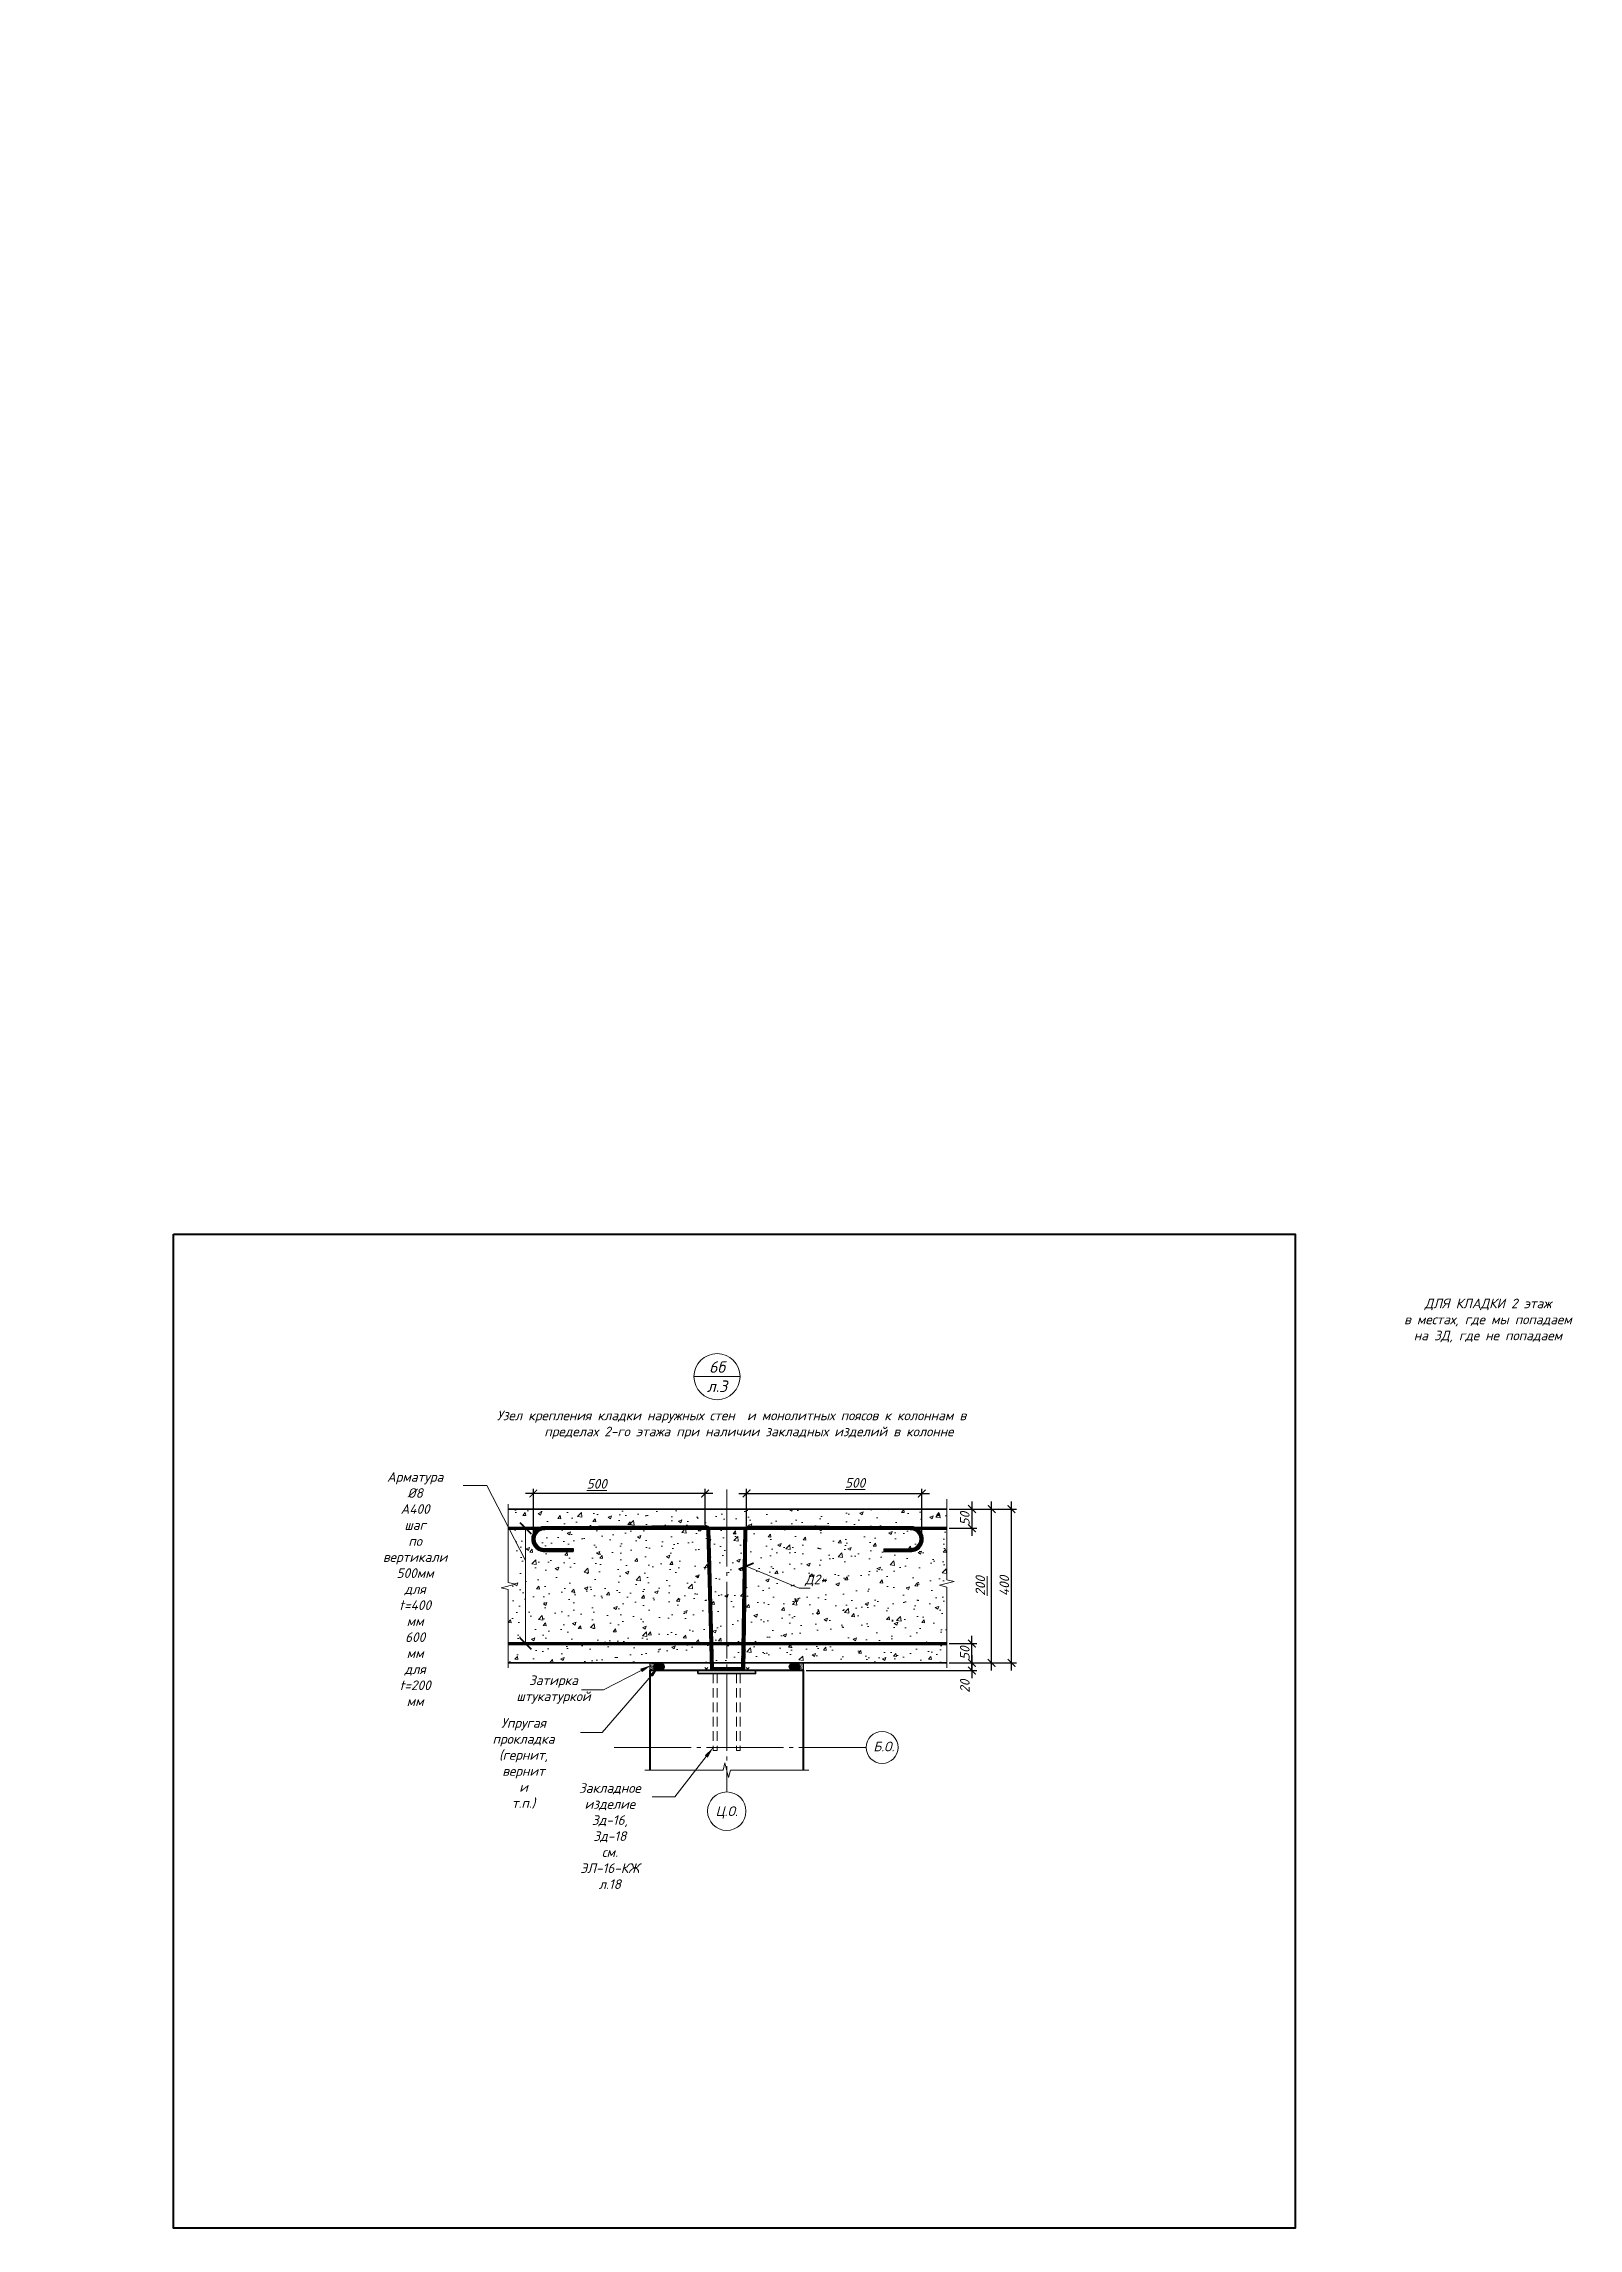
# Model space of a CAD drawing. Header units: millimetres. Extents: x -69292 to 68568, y 17750 to 120236.
# Drawn here: x 21755 to 25747, y 17750 to 23433 of the extents above; entities that cross this region are included whole.
import ezdxf
from ezdxf import colors
from ezdxf.entities.mleader import LeaderData, LeaderLine
from ezdxf.enums import TextEntityAlignment as Align
from ezdxf.math import Vec2, Vec3

# ---------------------------------------------------------------- set-up
doc = ezdxf.new("R2010")
doc.units = ezdxf.units.MM
doc.header["$PDMODE"] = 3
doc.linetypes.add('DASHED2', pattern=[0.375, 0.25, -0.125])
doc.linetypes.add('GOST2.303 5', pattern=[24, 20, -1.5, 1, -1.5])
doc.layers.get('0').update_dxf_attribs({"lineweight": 5})
doc.layers.get('Defpoints').update_dxf_attribs({"lineweight": 0})
for name, color, linetype, lineweight in [('!!!Металл разрез', 7, 'Continuous', 35), ('#Cварка', 96, 'Continuous', 30), ('#Арматура', 152, 'Continuous', 30), ('#Бетон разрез', 22, 'Continuous', 40), ('#Выноски', 7, 'Continuous', 15), ('#Газобетон', 152, 'Continuous', 35), ('#Границы штриховок', 7, 'Continuous', 20), ('#Оси', 7, 'Continuous', 9), ('k_ Размеры', 7, 'Continuous', 15)]:
    doc.layers.add(name, color=color, linetype=linetype, lineweight=lineweight)
doc.layers.add('#Hatch', color=7, linetype='Continuous', lineweight=5, true_color=0x525252)
doc.layers.add('#Арматура вид_2', color=7, linetype='Continuous', lineweight=35, true_color=0x616161)
doc.styles.add('GOST 2.304', font='isocpeui.ttf')
doc.styles.get("Standard").update_dxf_attribs({"font": 'arial.ttf'})
doc.styles.add('STEP PR', font='isocpeui.ttf')
doc.dimstyles.new('SPDS', dxfattribs={"dimscale": 10, "dimtxt": 2.5, "dimasz": 2, "dimexe": 1.25, "dimexo": 0.625, "dimtad": 1, "dimdec": 0, "dimrnd": 0.001, "dimtxsty": 'STEP PR', "dimblk": 'ARCHTICK', "dimcen": 2.5, "dimdle": 2, "dimclrd": 256, "dimclre": 256, "dimclrt": 7, "dimadec": 0, "dimazin": 2, "dimtfac": 0.75, "dimtdec": 0, "dimtmove": 1, "dimatfit": 3, "dimfxl": 1, "dimtolj": 1, "dimarcsym": 1})
pattern_1 = [(37.5, (4350.4916, -12461.0859), (-0.08000156, 2.44706619), [0, -1.9304, 0, -2.159, 0, -2.06375]), (7.5, (4350.4916, -12461.086), (2.24761642, 3.5841255), [0, -1.0414, 0, -1.7399, 0, -0.66675]), (327.5, (4348.9295, -12461.0859), (3.95496185, 0.00718592), [0, -0.635, 0, -2.286, 0, -2.9845]), (317.5, (4348.9295, -12461.086), (3.81778226, 1.11464662), [0, -0.3175, 0, -1.4986, 0, -1.7145])]
pattern_2 = [(45, (4353.7782, -12461.0859), (-1.122532015, 1.122532015), []), (135, (4353.7782, -12461.0859), (-1.122532015, -1.122532015), [])]

msp = doc.modelspace()

# ---------------------------------------------------------------- texts
at = {"layer": '#Выноски', "style": 'GOST 2.304'}
for s, p in [('Б.О.', (23940.4, 19003.5)), ('Ц.О.', (23531.7, 18835.3))]:
    msp.add_text(s, height=25, dxfattribs=at).set_placement(p, align=Align.MIDDLE_CENTER)
at = {"layer": '#Выноски', "insert": (25511.7, 20168.5), "char_height": 30, "width": 440.245, "attachment_point": 2, "style": 'STEP PR', "bg_fill": 2}
msp.add_mtext('{\\H0.83333x;ДЛЯ КЛАДКИ 2 этаж\\Pв местах, где мы попадаем на ЗД, где не попадаем }', dxfattribs=at)

# ---------------------------------------------------------------- blocks, each defined once
blk = doc.blocks.new('*U66')
at = {"color": 0, "linetype": 'ByBlock', "lineweight": -2}
for p, q in [((13.58, 0), (13.9, 1.25)), ((13.9, 1.25), (14.52, -1.25)), ((13.58, 0), (0, 0)), ((14.52, -1.25), (14.83, 0)), ((28.42, 0), (14.83, 0))]:
    blk.add_line(p, q, dxfattribs=at)
blk = doc.blocks.new('*U65')
at = {"color": 0, "linetype": 'ByBlock', "lineweight": -2}
for p, q in [((14.02, 0), (14.33, 1.25)), ((14.33, 1.25), (14.96, -1.25)), ((14.02, 0), (0, 0)), ((14.96, -1.25), (15.27, 0)), ((29.29, 0), (15.27, 0))]:
    blk.add_line(p, q, dxfattribs=at)
blk = doc.blocks.new('_ArchTick')
at = {"color": 0, "linetype": 'ByBlock', "const_width": 0.15}
blk.add_lwpolyline([(-0.5, -0.5), (0.5, 0.5)], dxfattribs=at)
blk = doc.blocks.new('*D444')
at = {"layer": 'Defpoints', "color": 0, "transparency": 16777216}
for p in [(24104.1, 19621.1), (24272.5, 19621.1), (24104.1, 19221.1)]:
    blk.add_point(p, dxfattribs=at)
at = {"layer": 'k_ Размеры', "lineweight": -2, "transparency": 16777216}
for p, q in [((24110.4, 19621.1), (24285, 19621.1)), ((24272.5, 19201.1), (24272.5, 19641.1)), ((24110.4, 19221.1), (24285, 19221.1))]:
    blk.add_line(p, q, dxfattribs=at)
at = {"layer": 'k_ Размеры', "lineweight": -2, "transparency": 16777216, "xscale": 20, "yscale": 20, "zscale": 20}
for p, rotation in [((24272.5, 19621.1), 90), ((24272.5, 19221.1), 270)]:
    blk.add_blockref('_ArchTick', p, dxfattribs=dict(at, rotation=rotation))
at = {"layer": 'k_ Размеры', "color": 7, "transparency": 16777216, "insert": (24253.7, 19421.1), "char_height": 25, "attachment_point": 5, "rotation": 90, "style": 'STEP PR'}
blk.add_mtext('\\A1;400', dxfattribs=at)
blk = doc.blocks.new('*D445')
at = {"layer": 'Defpoints', "color": 0, "transparency": 16777216}
for p in [(24104.1, 19621.1), (24220.7, 19621.1), (24104.1, 19221.1)]:
    blk.add_point(p, dxfattribs=at)
at = {"layer": 'k_ Размеры', "lineweight": -2, "transparency": 16777216}
for p, q in [((24110.4, 19621.1), (24233.2, 19621.1)), ((24220.7, 19201.1), (24220.7, 19641.1)), ((24110.4, 19221.1), (24233.2, 19221.1))]:
    blk.add_line(p, q, dxfattribs=at)
at = {"layer": 'k_ Размеры', "lineweight": -2, "transparency": 16777216, "xscale": 20, "yscale": 20, "zscale": 20}
for p, rotation in [((24220.7, 19621.1), 90), ((24220.7, 19221.1), 270)]:
    blk.add_blockref('_ArchTick', p, dxfattribs=dict(at, rotation=rotation))
at = {"layer": 'k_ Размеры', "color": 7, "transparency": 16777216, "insert": (24191.4, 19421.1), "char_height": 25, "attachment_point": 5, "rotation": 90, "style": 'STEP PR'}
blk.add_mtext('\\A1;\\L200', dxfattribs=at)
blk = doc.blocks.new('*U68')
at = {"color": 0, "linetype": 'ByBlock', "lineweight": -2}
for p, q in [((13.58, 0), (13.9, 1.25)), ((13.9, 1.25), (14.52, -1.25)), ((13.58, 0), (0, 0)), ((14.52, -1.25), (14.83, 0)), ((28.42, 0), (14.83, 0))]:
    blk.add_line(p, q, dxfattribs=at)
blk = doc.blocks.new('*D447')
at = {"layer": 'Defpoints', "color": 0, "transparency": 16777216}
for p in [(24104.1, 19271.1), (24169.5, 19271.1), (24104.1, 19221.1)]:
    blk.add_point(p, dxfattribs=at)
at = {"layer": 'k_ Размеры', "lineweight": -2, "transparency": 16777216}
for p, q in [((24110.4, 19271.1), (24182, 19271.1)), ((24169.5, 19201.1), (24169.5, 19291.1)), ((24110.4, 19221.1), (24182, 19221.1))]:
    blk.add_line(p, q, dxfattribs=at)
at = {"layer": 'k_ Размеры', "lineweight": -2, "transparency": 16777216, "xscale": 20, "yscale": 20, "zscale": 20}
for p, rotation in [((24169.5, 19271.1), 90), ((24169.5, 19221.1), 270)]:
    blk.add_blockref('_ArchTick', p, dxfattribs=dict(at, rotation=rotation))
at = {"layer": 'k_ Размеры', "color": 7, "transparency": 16777216, "insert": (24150.8, 19246.1), "char_height": 25, "attachment_point": 5, "rotation": 90, "style": 'STEP PR'}
blk.add_mtext('\\A1;50', dxfattribs=at)
blk = doc.blocks.new('*D448')
at = {"layer": 'Defpoints', "color": 0, "transparency": 16777216}
for p in [(24104.1, 19621.1), (24104.1, 19571.1), (24169.5, 19571.1)]:
    blk.add_point(p, dxfattribs=at)
at = {"layer": 'k_ Размеры', "lineweight": -2, "transparency": 16777216}
for p, q in [((24110.4, 19621.1), (24182, 19621.1)), ((24169.5, 19641.1), (24169.5, 19551.1)), ((24110.4, 19571.1), (24182, 19571.1))]:
    blk.add_line(p, q, dxfattribs=at)
at = {"layer": 'k_ Размеры', "lineweight": -2, "transparency": 16777216, "xscale": 20, "yscale": 20, "zscale": 20}
for p, rotation in [((24169.5, 19621.1), 90), ((24169.5, 19571.1), 270)]:
    blk.add_blockref('_ArchTick', p, dxfattribs=dict(at, rotation=rotation))
at = {"layer": 'k_ Размеры', "color": 7, "transparency": 16777216, "insert": (24150.8, 19596.1), "char_height": 25, "attachment_point": 5, "rotation": 90, "style": 'STEP PR'}
blk.add_mtext('\\A1;50', dxfattribs=at)
blk = doc.blocks.new('*D449')
at = {"layer": 'Defpoints', "color": 0, "transparency": 16777216}
for p in [(24104.1, 19221.1), (23731.7, 19201.1), (24169.5, 19201.1)]:
    blk.add_point(p, dxfattribs=at)
at = {"layer": 'k_ Размеры', "lineweight": -2, "transparency": 16777216}
for p, q in [((24110.4, 19221.1), (24182, 19221.1)), ((24169.5, 19241.1), (24169.5, 19181.1)), ((23737.9, 19201.1), (24182, 19201.1))]:
    blk.add_line(p, q, dxfattribs=at)
at = {"layer": 'k_ Размеры', "lineweight": -2, "transparency": 16777216, "xscale": 20, "yscale": 20, "zscale": 20}
for p, rotation in [((24169.5, 19221.1), 90), ((24169.5, 19201.1), 270)]:
    blk.add_blockref('_ArchTick', p, dxfattribs=dict(at, rotation=rotation))
at = {"layer": 'k_ Размеры', "color": 7, "transparency": 16777216, "insert": (24151.1, 19160.1), "char_height": 25, "attachment_point": 5, "rotation": 90, "style": 'STEP PR'}
blk.add_mtext('\\A1;20', dxfattribs=at)
blk = doc.blocks.new('*U69')
for p, q in [((-0.5, 0.5), (0.5, -0.5)), ((0.5, 0.5), (-0.5, -0.5)), ((1.5, 0.5), (2.5, -0.5)), ((2.5, 0.5), (1.5, -0.5)), ((3.5, 0.5), (4.5, -0.5)), ((4.5, 0.5), (3.5, -0.5))]:
    blk.add_line(p, q)
blk = doc.blocks.new('_None')
blk = doc.blocks.new('*U255')
at = {"color": 0, "linetype": 'ByBlock', "lineweight": -2}
blk.add_lwpolyline([(-6, 0), (6, 0)], dxfattribs=at)
blk.add_circle((0, 0), 6, dxfattribs=at)
for tag, p in [('Узел', (0, 2.5)), ('Лист', (0, -2.5))]:
    blk.add_attdef(tag, text='', height=3, dxfattribs=at).set_placement(p, align=Align.MIDDLE_CENTER)
blk = doc.blocks.new('*D446')
at = {"layer": 'Defpoints', "color": 0, "transparency": 16777216}
for p in [(24039, 19661.6), (23583.4, 19571.1), (24039, 19543)]:
    blk.add_point(p, dxfattribs=at)
at = {"layer": 'k_ Размеры', "lineweight": -2, "transparency": 16777216}
for p, q in [((23563.4, 19661.6), (24059, 19661.6)), ((23583.4, 19577.3), (23583.4, 19674.1)), ((24039, 19549.2), (24039, 19674.1))]:
    blk.add_line(p, q, dxfattribs=at)
at = {"layer": 'k_ Размеры', "lineweight": -2, "transparency": 16777216, "xscale": 20, "yscale": 20, "zscale": 20, "rotation": 180}
blk.add_blockref('_ArchTick', (23583.4, 19661.6), dxfattribs=at)
at = {"layer": 'k_ Размеры', "lineweight": -2, "transparency": 16777216, "xscale": 20, "yscale": 20, "zscale": 20}
blk.add_blockref('_ArchTick', (24039, 19661.6), dxfattribs=at)
at = {"layer": 'k_ Размеры', "color": 7, "transparency": 16777216, "insert": (23857.6, 19689.3), "char_height": 25, "attachment_point": 5, "style": 'STEP PR'}
blk.add_mtext('\\A1;\\L 500', dxfattribs=at)
blk = doc.blocks.new('*D450')
at = {"layer": 'Defpoints', "color": 0, "transparency": 16777216}
for p in [(23028.6, 19661.6), (23475.2, 19573.8), (23028.6, 19543)]:
    blk.add_point(p, dxfattribs=at)
at = {"layer": 'k_ Размеры', "lineweight": -2, "transparency": 16777216}
for p, q in [((23495.2, 19661.6), (23008.6, 19661.6)), ((23028.6, 19549.2), (23028.6, 19674.1)), ((23475.2, 19580.1), (23475.2, 19674.1))]:
    blk.add_line(p, q, dxfattribs=at)
at = {"layer": 'k_ Размеры', "lineweight": -2, "transparency": 16777216, "xscale": 20, "yscale": 20, "zscale": 20, "rotation": 180}
blk.add_blockref('_ArchTick', (23028.6, 19661.6), dxfattribs=at)
at = {"layer": 'k_ Размеры', "lineweight": -2, "transparency": 16777216, "xscale": 20, "yscale": 20, "zscale": 20}
blk.add_blockref('_ArchTick', (23475.2, 19661.6), dxfattribs=at)
at = {"layer": 'k_ Размеры', "color": 7, "transparency": 16777216, "insert": (23185.6, 19686.8), "char_height": 25, "attachment_point": 5, "style": 'STEP PR'}
blk.add_mtext('\\A1;\\L 500', dxfattribs=at)

# ---------------------------------------------------------------- dimensions: what is measured, and where the dimension line sits
at = {"layer": 'k_ Размеры'}
for base, p1, p2, picture, middle in [((23028.6, 19661.6), (23475.2, 19573.8), (23028.6, 19543), '*D450', (23185.6, 19665.6)), ((24039, 19661.6), (23583.4, 19571.1), (24039, 19543), '*D446', (23857.6, 19668))]:
    dim = msp.add_linear_dim(base=base, p1=p1, p2=p2, text='%%U 500', dimstyle='SPDS', dxfattribs=at)
    dim.commit()
    dim.dimension.update_dxf_attribs({"geometry": picture, "text_midpoint": middle, "dimtype": 160})
for base, p1, p2, picture, middle in [((24272.5, 19621.1), (24104.1, 19221.1), (24104.1, 19621.1), '*D444', (24253.7, 19421.1)), ((24169.5, 19571.1), (24104.1, 19621.1), (24104.1, 19571.1), '*D448', (24150.8, 19596.1)), ((24169.5, 19271.1), (24104.1, 19221.1), (24104.1, 19271.1), '*D447', (24150.8, 19246.1))]:
    dim = msp.add_linear_dim(base=base, p1=p1, p2=p2, angle=90, dimstyle='SPDS', override={"dimscale": 10}, dxfattribs=at)
    dim.commit()
    dim.dimension.update_dxf_attribs({"geometry": picture, "text_midpoint": middle})
dim = msp.add_linear_dim(base=(24220.7, 19621.1), p1=(24104.1, 19221.1), p2=(24104.1, 19621.1), angle=90, text='%%U200', dimstyle='SPDS', dxfattribs=at)
dim.commit()
dim.dimension.update_dxf_attribs({"geometry": '*D445', "text_midpoint": (24212.7, 19421.1), "dimtype": 160})
dim = msp.add_linear_dim(base=(24169.5, 19201.1), p1=(24104.1, 19221.1), p2=(23731.7, 19201.1), angle=90, dimstyle='SPDS', dxfattribs=at)
dim.commit()
dim.dimension.update_dxf_attribs({"geometry": '*D449', "text_midpoint": (24169.8, 19160.1), "dimtype": 160})

# ---------------------------------------------------------------- hatches: boundary and pattern name
at = {"layer": '#Hatch', "lineweight": 5}
h = msp.add_hatch(dxfattribs=at)
h.set_pattern_fill('AR-CONC', color=256, scale=0.5)
h.paths.add_polyline_path([(24104.1, 19621.1), (22963.4, 19621.1), (22963.4, 19430.4), (22982.1, 19425.8), (22944.6, 19416.4), (22963.4, 19411.7), (22963.4, 19221.1), (24104.1, 19221.1), (24104.1, 19418.3), (24085.4, 19422.9), (24122.9, 19432.3), (24104.1, 19437)])
at = {"layer": '#Hatch'}
h = msp.add_hatch(dxfattribs=at)
h.set_pattern_fill('AR-SAND', color=256, scale=0.05)
h.set_pattern_definition(pattern_1)
edge = h.paths.add_edge_path()
edge.add_line((23331.7, 19221.1), (23331.7, 19201.1))
edge.add_line((23331.7, 19201.1), (23355.2, 19201.1))
edge.add_ellipse((23355.2, 19211.1), major_axis=(14.6, 0), ratio=0.686145, start_angle=90, end_angle=270, ccw=False)
edge.add_line((23355.2, 19221.1), (23331.7, 19221.1))
h = msp.add_hatch(dxfattribs=at)
h.set_pattern_fill('ANSI37', color=256, scale=0.5)
h.set_pattern_definition(pattern_2)
edge = h.paths.add_edge_path()
edge.add_ellipse((23355.2, 19211.1), major_axis=(14.6, 0), ratio=0.686145, start_angle=0, end_angle=360)
h = msp.add_hatch(dxfattribs=at)
h.set_pattern_fill('ANSI37', color=256, scale=0.5)
h.set_pattern_definition(pattern_2)
edge = h.paths.add_edge_path()
edge.add_ellipse((23708.2, 19211.1), major_axis=(-14.6, 0), ratio=0.686145, start_angle=0, end_angle=360, ccw=False)
h = msp.add_hatch(dxfattribs=at)
h.set_pattern_fill('AR-SAND', color=256, scale=0.05)
h.set_pattern_definition(pattern_1)
edge = h.paths.add_edge_path()
edge.add_ellipse((23708.2, 19211.1), major_axis=(-14.6, 0), ratio=0.686145, start_angle=90, end_angle=270)
edge.add_line((23708.2, 19221.1), (23731.7, 19221.1))
edge.add_line((23731.7, 19221.1), (23731.7, 19201.1))
edge.add_line((23731.7, 19201.1), (23708.2, 19201.1))

# ---------------------------------------------------------------- linework, layer by layer
at = {"layer": '!!!Металл разрез'}
msp.add_lwpolyline([(23456.7, 19193.1), (23456.7, 19201.1), (23606.7, 19201.1), (23606.7, 19193.1)], close=True, dxfattribs=at)
at = {"layer": '#Арматура', "const_width": 8}
for points in [[(22963.4, 19571.1), (24104.1, 19571.1)], [(22963.4, 19271.1), (24104.1, 19271.1)]]:
    msp.add_lwpolyline(points, dxfattribs=at)
at = {"layer": '#Арматура'}
for points in [[(23940.3, 19510.1), (24008.7, 19510.9, 1.070978), (24008.6, 19575.1), (23589, 19576.8, 0.303932), (23576, 19568.1), (23570.2, 19208.5), (23497.6, 19208.4), (23488.1, 19569.2, 0.303932), (23475.2, 19577.8), (23059, 19575.1, 1.071381), (23059, 19510.9), (23131.8, 19510.9)], [(23940.2, 19518.1), (24008.9, 19518.9, 1.08333), (24008.9, 19567.1), (23589, 19568.8, 0.303932), (23583.4, 19565), (23577.9, 19201), (23489.9, 19201), (23480.7, 19566.1, 0.303932), (23475.2, 19569.8), (23058.7, 19567.1, 1.082825), (23058.7, 19518.9), (23131.8, 19518.9)]]:
    msp.add_lwpolyline(points, format="xyb", dxfattribs=at)
for points in [[(23131.8, 19518.9), (23131.8, 19510.9)], [(23940.2, 19518.1), (23940.3, 19510.1)]]:
    msp.add_lwpolyline(points, dxfattribs=at)
at = {"layer": '#Арматура вид_2', "const_width": 8}
msp.add_lwpolyline([(23940.2, 19514.1), (24008.8, 19514.9, 1.076476), (24008.8, 19571.1), (23589, 19572.8, 0.303932), (23579.7, 19566.6), (23574.1, 19204.6, -0.003358), (23493.7, 19204.6), (23484.4, 19567.7, 0.303932), (23475.2, 19573.8), (23058.8, 19571.1, 1.076476), (23058.8, 19514.9), (23131.8, 19514.9)], format="xyb", dxfattribs=at)
at = {"layer": '#Бетон разрез'}
msp.add_lwpolyline([(23731.7, 18941.9), (23731.7, 19201.1), (23331.7, 19201.1), (23331.7, 18941.9)], dxfattribs=at)
at = {"layer": '#Газобетон'}
for points in [[(22963.4, 19621.1), (24104.1, 19621.1)], [(22963.4, 19221.1), (24104.1, 19221.1)]]:
    msp.add_lwpolyline(points, dxfattribs=at)
at = {"layer": '#Границы штриховок'}
for points in [[(23331.7, 19201.1), (23331.7, 19221.1)], [(23731.7, 19201.1), (23731.7, 19221.1)]]:
    msp.add_lwpolyline(points, dxfattribs=at)
msp.add_ellipse((23355.2, 19211.1), major_axis=(14.6, 0), ratio=0.686145, start_param=-1.570796, end_param=4.712389, dxfattribs=at)
at = {"layer": '#Границы штриховок', "extrusion": (0, 0, -1)}
msp.add_ellipse((23708.2, 19211.1), major_axis=(-14.6, 0), ratio=0.686145, start_param=-1.570796, end_param=4.712389, dxfattribs=at)
at = {"layer": '#Оси', "linetype": 'GOST2.303 5', "ltscale": 10}
for points in [[(23531.7, 19672.1), (23531.7, 18910.3), (23531.7, 18885.3)], [(23239.2, 19001.1), (23869.5, 19001.1), (23894.5, 19001.1)]]:
    msp.add_lwpolyline(points, dxfattribs=at)
at = {"layer": '#Оси', "linetype": 'Continuous', "ltscale": 100}
for centre, radius in [((23935.9, 19001.1), 41.4), ((23531.7, 18835.3), 50)]:
    msp.add_circle(centre, radius, dxfattribs=at)
at = {"color": 3, "lineweight": 40}
msp.add_lwpolyline([(22092.4, 20335.8), (25010.2, 20335.8), (25010.2, 17750.3), (22092.4, 17750.3)], close=True, dxfattribs=at)
for points in [[(23331.7, 19201.1), (23331.7, 19221.1)], [(23731.7, 19201.1), (23731.7, 19221.1)], [(23456.7, 19201.1), (23456.7, 19193.1)], [(23606.7, 19201.1), (23606.7, 19193.1)], [(23496.7, 18993.1), (23506.7, 18993.1)], [(23556.7, 18993.1), (23566.7, 18993.1)]]:
    msp.add_lwpolyline(points)
at = {"linetype": 'DASHED2', "ltscale": 100}
for points in [[(23496.7, 19193.1), (23496.7, 18993.1)], [(23506.7, 19193.1), (23506.7, 18993.1)], [(23556.7, 19193.1), (23556.7, 18993.1)], [(23566.7, 19193.1), (23566.7, 18993.1)]]:
    msp.add_lwpolyline(points, dxfattribs=at)

# ---------------------------------------------------------------- block references
at = {"layer": '#Cварка', "yscale": -8, "zscale": -8, "rotation": 180}
for p, xscale in [((23478.3, 19205.1), -8), ((23586.1, 19204.8), 8)]:
    msp.add_blockref('*U69', p, dxfattribs=dict(at, xscale=xscale))
ref = msp.add_blockref('*U255', (23506.4, 19965.6), dxfattribs=dict(xscale=10, yscale=10, zscale=10))
ref.add_attrib('Узел', '6б', dxfattribs={"color": 0, "linetype": 'ByBlock', "lineweight": -2, "height": 30, "style": 'STEP PR'}).set_placement((23506.4, 19990.6), align=Align.MIDDLE_CENTER)
ref.add_attrib('Лист', 'л.3', dxfattribs={"color": 0, "linetype": 'ByBlock', "lineweight": -2, "height": 30, "style": 'STEP PR'}).set_placement((23506.4, 19940.6), align=Align.MIDDLE_CENTER)
at = {"xscale": -15, "yscale": -15, "zscale": -15, "rotation": 90}
for name, p in [('*U66', (22963.4, 19634.2)), ('*U65', (24104.1, 19647.3))]:
    msp.add_blockref(name, p, dxfattribs=at)
at = {"xscale": -15, "yscale": -15, "zscale": -15}
msp.add_blockref('*U68', (23744.8, 18941.9), dxfattribs=at)

msp.set_redraw_order([(e.dxf.handle, doc.entitydb.next_handle()) for e in msp.query("TEXT MTEXT ATTDEF DIMENSION ARC_DIMENSION")])  # texts and dimensions are drawn at this point

# ---------------------------------------------------------------- leaders
at = {"layer": '#Выноски'}
ml = msp.add_multileader_mtext('Standard', dxfattribs=at)
ml.set_content('{\\H0.83333x;Арматура \\P%%C8 А400 \\Pшаг по вертикали\\P 500мм для t=400 мм\\P600 мм для t=200 мм}', color=256, style='STEP PR')
ml.set_leader_properties(color=256, linetype='ByLayer', lineweight=-1)
ml.set_arrow_properties(name='NONE')
ml.build(insert=Vec2(0, 0))
ml.multileader.update_dxf_attribs({"text_left_attachment_type": 6, "text_right_attachment_type": 6, "dogleg_length": 0, "arrow_head_size": 30, "scale": 0.1})
ctx = ml.context
ctx.base_point, ctx.scale, ctx.char_height, ctx.arrow_head_size, ctx.landing_gap_size, ctx.plane_origin = Vec3(22534.8, 19682.1), 0.1, 30, 30, 12.5, Vec3(25256.7, 18715.7)
ctx.left_attachment, ctx.right_attachment, ctx.text_align_type = 6, 6, 1
notes = []
notes.append((ctx, [(1, (1, 1, 0), (22907.4, 19682.1), (-1, 0), 0, [(1, [(23008.4, 19487.3)], 0, [])])]))
ctx.mtext.insert, ctx.mtext.rotation, ctx.mtext.width, ctx.mtext.defined_height, ctx.mtext.alignment, ctx.mtext.flow_direction = Vec3(22721.1, 19717.1), 6.283185, 486.921, 220, 2, 5
ml = msp.add_multileader_mtext('Standard', dxfattribs=at)
ml.set_content('{\\H0.83333x; }', color=256, style='STEP PR')
ml.set_leader_properties(color=256, linetype='ByLayer', lineweight=-1)
ml.set_arrow_properties(name='ARCHTICK')
ml.build(insert=Vec2(0, 0))
ml.multileader.update_dxf_attribs({"text_left_attachment_type": 6, "text_right_attachment_type": 6, "dogleg_length": 0, "arrow_head_size": 30, "scale": 0.1})
ctx = ml.context
ctx.base_point, ctx.scale, ctx.char_height, ctx.arrow_head_size, ctx.landing_gap_size, ctx.plane_origin, ctx.plane_x_axis, ctx.plane_y_axis = Vec3(23008.4, 19510.5), 0.1, 30, 30, 12.5, Vec3(24452.6, 22349.4), Vec3(0, 1), Vec3(-1, 0)
ctx.left_attachment, ctx.right_attachment, ctx.text_align_type = 6, 6, 1
notes.append((ctx, [(1, (1, 1, 0), (23008.4, 19551.1), (0, -1), 0, [(1, [(23008.4, 19271.1)], 0, []), (0, [(23008.4, 19571.1)], 0, [])])]))
ctx.mtext.insert, ctx.mtext.text_direction, ctx.mtext.rotation, ctx.mtext.alignment, ctx.mtext.flow_direction = Vec3(22978.4, 19449.7), Vec3(0, 1), 1.570796, 2, 5
ml = msp.add_multileader_mtext('Standard', dxfattribs=at)
ml.set_content('{\\H0.83333x;Д2*\\A1;\\H1.2x;      }', color=256, style='STEP PR')
ml.set_leader_properties(color=256, linetype='ByLayer', lineweight=-1)
ml.set_arrow_properties(name='ARCHTICK')
ml.build(insert=Vec2(0, 0))
ml.multileader.update_dxf_attribs({"text_left_attachment_type": 6, "text_right_attachment_type": 6, "dogleg_length": 0, "arrow_head_size": 30, "scale": 0.1})
ctx = ml.context
ctx.base_point, ctx.scale, ctx.char_height, ctx.arrow_head_size, ctx.landing_gap_size, ctx.plane_origin = Vec3(23719.8, 19415.6), 0.1, 30, 30, 12.5, Vec3(26053.8, 19139)
ctx.left_attachment, ctx.right_attachment, ctx.text_align_type = 6, 6, 1
notes.append((ctx, [(0, (1, 1, 0), (23719.8, 19415.6), (1, 0), 0, [(1, [(23582, 19472.5)], 0, [])])]))
ctx.mtext.insert, ctx.mtext.rotation, ctx.mtext.width, ctx.mtext.defined_height, ctx.mtext.alignment, ctx.mtext.flow_direction = Vec3(23763.5, 19450.6), 6.283185, 164.119, 8.19, 2, 5
ml = msp.add_multileader_mtext('Standard', dxfattribs=at)
ml.set_content('{\\H0.83333x;Упругая прокладка\\P(гернит, вернит\\A1; и т.п.)\\H1.2x;           }', color=256, style='STEP PR')
ml.set_leader_properties(color=256, linetype='ByLayer', lineweight=-1)
ml.build(insert=Vec2(0, 0))
ml.multileader.update_dxf_attribs({"text_left_attachment_type": 6, "text_right_attachment_type": 6, "dogleg_length": 0, "arrow_head_size": 30, "scale": 0.1})
ctx = ml.context
ctx.base_point, ctx.scale, ctx.char_height, ctx.arrow_head_size, ctx.landing_gap_size, ctx.plane_origin = Vec3(22798.3, 19039.8), 0.1, 30, 30, 12.5, Vec3(25196.5, 18754.9)
ctx.left_attachment, ctx.right_attachment, ctx.text_align_type = 6, 6, 1
notes.append((ctx, [(1, (1, 1, 0), (23207.9, 19039.8), (-1, 0), 0, [(1, [(23355.2, 19211.1)], 0, [])])]))
ctx.mtext.insert, ctx.mtext.rotation, ctx.mtext.width, ctx.mtext.defined_height, ctx.mtext.alignment, ctx.mtext.flow_direction = Vec3(23003.1, 19077.3), 6.283185, 440.245, 26.8, 2, 5
ml = msp.add_multileader_mtext('Standard', dxfattribs=at)
ml.set_content('{\\H0.83333x;Затирка\\P штукатуркой}', color=256, style='STEP PR')
ml.set_leader_properties(color=256, linetype='ByLayer', lineweight=-1)
ml.build(insert=Vec2(0, 0))
ml.multileader.update_dxf_attribs({"text_left_attachment_type": 6, "text_right_attachment_type": 6, "dogleg_length": 0, "arrow_head_size": 30, "scale": 0.1})
ctx = ml.context
ctx.base_point, ctx.scale, ctx.char_height, ctx.arrow_head_size, ctx.landing_gap_size, ctx.plane_origin = Vec3(22951.1, 19150.8), 0.1, 30, 30, 12.5, Vec3(25199.5, 18865.9)
ctx.left_attachment, ctx.right_attachment, ctx.text_align_type = 6, 6, 1
notes.append((ctx, [(1, (1, 1, 0), (23210.9, 19150.8), (-1, 0), 0, [(1, [(23335.6, 19215)], 0, [])])]))
ctx.mtext.insert, ctx.mtext.rotation, ctx.mtext.width, ctx.mtext.defined_height, ctx.mtext.alignment, ctx.mtext.flow_direction = Vec3(23081, 19188.3), 6.283185, 440.245, 26.8, 2, 5
ml = msp.add_multileader_mtext('Standard', dxfattribs=at)
ml.set_content('{\\H0.83333x;Закладное изделие \\PЗд-16, Зд-18\\P см. ЭЛ-16-КЖ л.18\\A1;\\H1.2x;            }', color=256, style='STEP PR')
ml.set_leader_properties(color=256, linetype='ByLayer', lineweight=-1)
ml.build(insert=Vec2(0, 0))
ml.multileader.update_dxf_attribs({"text_left_attachment_type": 6, "text_right_attachment_type": 6, "dogleg_length": 0, "arrow_head_size": 30, "scale": 0.1})
ctx = ml.context
ctx.base_point, ctx.scale, ctx.char_height, ctx.arrow_head_size, ctx.landing_gap_size, ctx.plane_origin = Vec3(23058.8, 18873), 0.1, 30, 30, 12.5, Vec3(25764, 18136.9)
ctx.left_attachment, ctx.right_attachment, ctx.text_align_type = 6, 6, 1
notes.append((ctx, [(1, (1, 1, 0), (23396.4, 18873), (-1, 0), 0, [(1, [(23496.7, 19001.1)], 0, [])])]))
ctx.mtext.insert, ctx.mtext.rotation, ctx.mtext.width, ctx.mtext.defined_height, ctx.mtext.alignment, ctx.mtext.flow_direction = Vec3(23227.6, 18908), 6.283185, 454.168, 220, 2, 5
for ctx, leaders in notes:
    for number, flags, end, landing, length, lines in leaders:
        leader = LeaderData()
        leader.index, (leader.has_last_leader_line, leader.has_dogleg_vector, leader.attachment_direction) = number, flags
        leader.last_leader_point, leader.dogleg_vector, leader.dogleg_length = Vec3(end), Vec3(landing), length
        for number, points, colour, breaks in lines:
            line = LeaderLine()
            line.index, line.vertices, line.color, line.breaks = number, Vec3.list(points), colors.encode_raw_color(colour), breaks
            leader.lines.append(line)
        ctx.leaders.append(leader)

# ---------------------------------------------------------------- next in the draw order: texts
at = {"layer": '#Выноски', "insert": (23529.2, 19877.1), "char_height": 30, "width": 1274.759, "attachment_point": 2, "style": 'STEP PR', "bg_fill": 2}
msp.add_mtext('\\pi-90,l120,t120;{\\H0.83333x;Узел крепления кладки наружных стен  и монолитных поясов к колоннам в пределах 2-го этажа при наличии закладных изделий в колонне}', dxfattribs=at)

doc.saveas('drawing.dxf')
